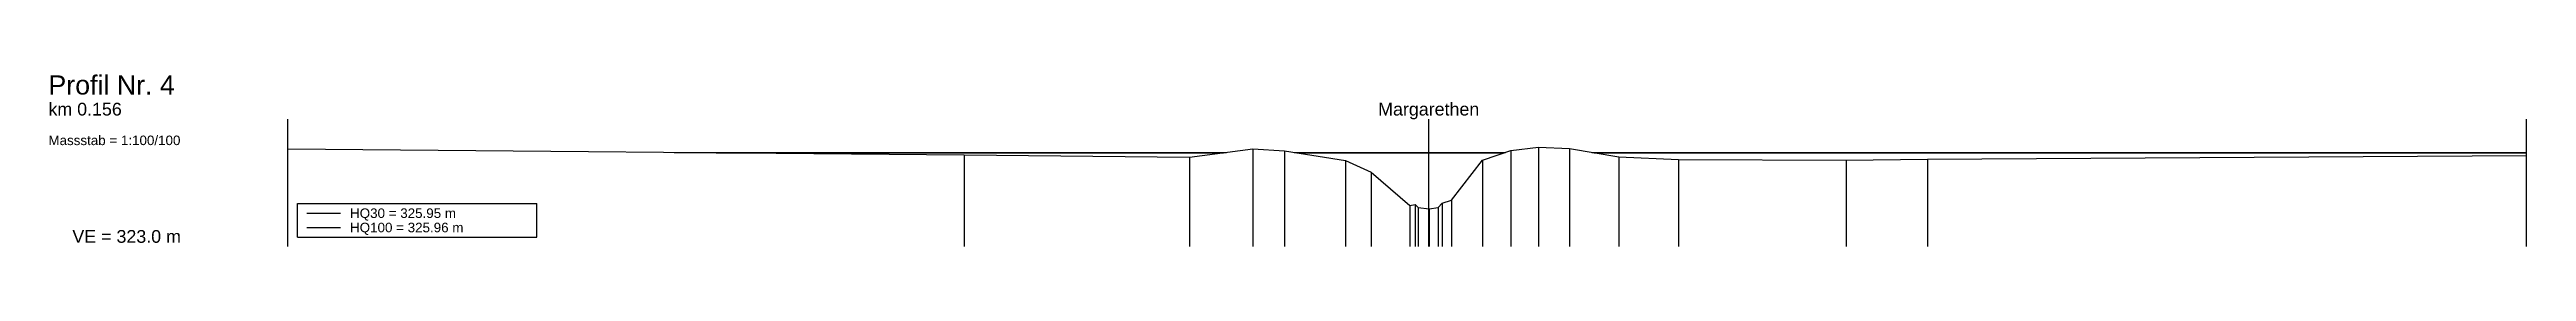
# Model space of a CAD drawing. Header units: millimetres. Extents: x -8 to 79, y -83 to 317.
# Drawn here: x -7.5 to 70.1, y -17 to -11.6 of the extents above; entities that cross this region are included whole.
import ezdxf
from ezdxf.enums import TextEntityAlignment as Align

# ---------------------------------------------------------------- set-up
doc = ezdxf.new("R2010")
doc.units = ezdxf.units.MM
doc.styles.get("Standard").update_dxf_attribs({"font": 'arial.ttf'})

msp = doc.modelspace()

# ---------------------------------------------------------------- texts
for s, height, p in [('Profil Nr. 4', 0.6, (-7.5, -12.4)), ('km 0.156', 0.4, (-7.5, -13)), ('Massstab = 1:100/100', 0.3, (-7.5, -13.9)), ('VE = 323.0 m', 0.4, (-6.75, -17))]:
    msp.add_text(s, height=height).set_placement(p, align=Align.BOTTOM_LEFT)
at = {"color": 1}
msp.add_text('Margarethen', height=0.4, dxfattribs=at).set_placement((35.745, -13), align=Align.BOTTOM_CENTER)
for s, p in [('HQ30 = 325.95 m', (1.95, -15.95)), ('HQ100 = 325.96 m', (1.95, -16.4))]:
    msp.add_text(s, height=0.3).set_placement(p, align=Align.MIDDLE_LEFT)

# ---------------------------------------------------------------- linework, layer by layer
at = {"layer": 'axis', "color": 1}
msp.add_line((35.745, -17), (35.745, -13), dxfattribs=at)
at = {"layer": 'frame'}
for p, q in [((0, -17), (0, -13)), ((70.138, -17), (70.138, -13)), ((0.3, -16.7), (0.3, -15.65)), ((0.3, -15.65), (7.8, -15.65)), ((7.8, -16.7), (7.8, -15.65)), ((0.3, -16.7), (7.8, -16.7))]:
    msp.add_line(p, q, dxfattribs=at)
at = {"layer": 'HQ100', "color": 3}
for p, q in [((12.109, -14.039), (29.405, -14.039)), ((31.533, -14.039), (38.146, -14.039)), ((40.859, -14.039), (70.138, -14.039)), ((0.6, -16.4), (1.65, -16.4))]:
    msp.add_line(p, q, dxfattribs=at)
at = {"layer": 'HQ30', "color": 2}
for p, q in [((13.425, -14.05), (29.316, -14.05)), ((31.608, -14.05), (38.111, -14.05)), ((40.929, -14.05), (70.138, -14.05)), ((0.6, -15.95), (1.65, -15.95))]:
    msp.add_line(p, q, dxfattribs=at)
at = {"layer": 'marker', "color": 253}
for p, q in [((30.23, -13.93), (30.23, -17)), ((39.183, -13.88), (39.183, -17)), ((40.155, -13.92), (40.155, -17)), ((21.186, -14.12), (21.186, -17)), ((28.255, -14.19), (28.255, -17)), ((31.223, -13.99), (31.223, -17)), ((33.137, -14.29), (33.137, -17)), ((33.939, -14.66), (33.939, -17)), ((37.428, -14.28), (37.428, -17)), ((38.32, -13.98), (38.32, -17)), ((41.699, -14.18), (41.699, -17)), ((43.573, -14.26), (43.573, -17)), ((48.829, -14.28), (48.829, -17)), ((51.37, -14.25), (51.37, -17)), ((35.153, -15.71), (35.153, -17)), ((35.323, -15.68), (35.323, -17)), ((35.413, -15.77), (35.413, -17)), ((35.764, -15.81), (35.764, -17)), ((36.045, -15.77), (36.045, -17)), ((36.165, -15.64), (36.165, -17)), ((36.456, -15.54), (36.456, -17))]:
    msp.add_line(p, q, dxfattribs=at)
at = {"layer": 'profile'}
msp.add_lwpolyline([(0, -13.93), (21.186, -14.12), (28.255, -14.19), (30.23, -13.93), (31.223, -13.99), (33.137, -14.29), (33.939, -14.66), (35.153, -15.71), (35.323, -15.68), (35.413, -15.77), (35.764, -15.81), (36.045, -15.77), (36.165, -15.64), (36.456, -15.54), (37.428, -14.28), (38.32, -13.98), (39.183, -13.88), (40.155, -13.92), (41.699, -14.18), (43.573, -14.26), (48.829, -14.28), (51.37, -14.25), (70.138, -14.14)], dxfattribs=at)

msp.set_redraw_order([(e.dxf.handle, doc.entitydb.next_handle()) for e in msp.query("TEXT MTEXT ATTDEF DIMENSION ARC_DIMENSION")])  # texts and dimensions are drawn at this point

doc.saveas('drawing.dxf')
